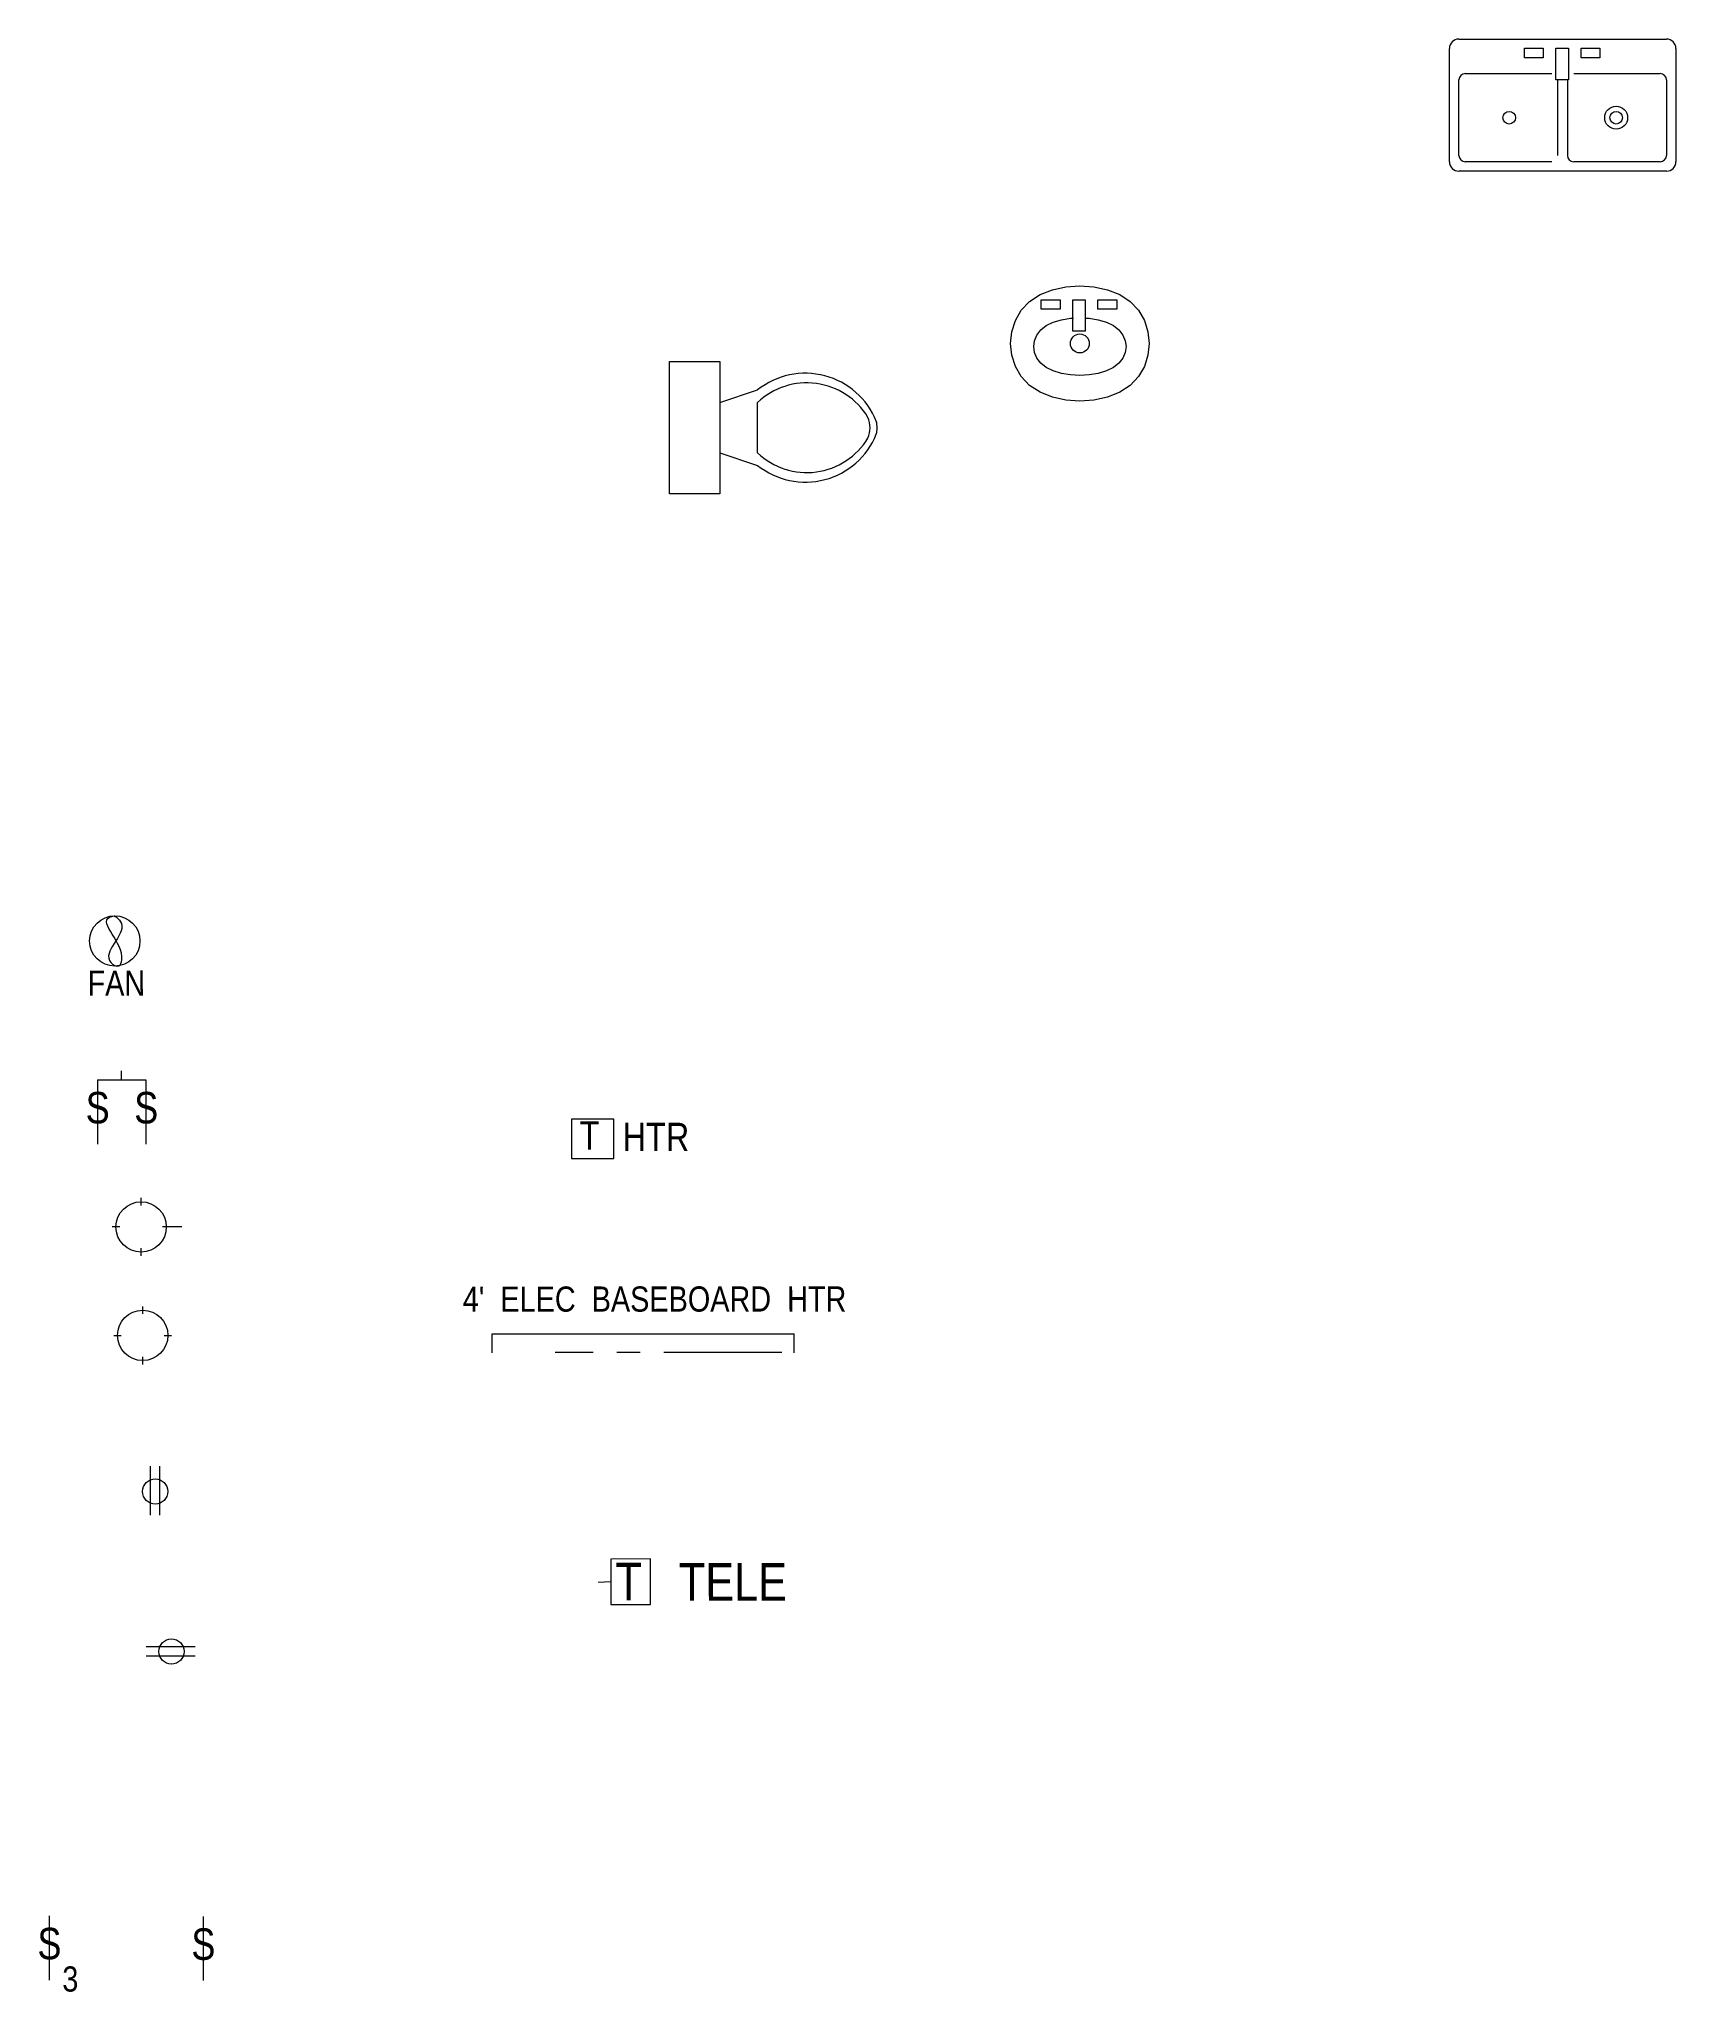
# Model space of a CAD drawing. Header units: inches. Extents: x -298 to 15350, y -6 to 2753.
# Drawn here: x 5850.6 to 6110.7, y 1273.2 to 1583.6 of the extents above; entities that cross this region are included whole.
import ezdxf

# ---------------------------------------------------------------- set-up
doc = ezdxf.new("R2010")
doc.units = ezdxf.units.IN
doc.header["$MEASUREMENT"] = 0
doc.linetypes.add('CENTER', pattern=[2, 1.25, -0.25, 0.25, -0.25])
for name, color, linetype, lineweight in [('ELEC', 6, 'Continuous', 30), ('ELEC SYMBOLS', 7, 'Continuous', 20), ('HVAC', 1, 'Continuous', 30), ('PLUMBING', 3, 'Continuous', 20), ('WALL FRAMING', 9, 'CENTER', 30)]:
    doc.layers.add(name, color=color, linetype=linetype, lineweight=lineweight)
doc.layers.add('TEXT80', color=9, linetype='Continuous')
doc.styles.add('ARCHENT', font='technical.ttf', dxfattribs={"height": 6})

msp = doc.modelspace()

# ---------------------------------------------------------------- texts
at = {"layer": 'TEXT80', "attachment_point": 5, "rotation": 0.0327705, "style": 'ARCHENT'}
for s, insert, char_height, width in [('{\\C7;FAN}', (5862.83949, 1433.56446), 4, 360.0625), ('{\\C7;T}', (5938.03022, 1409.3537), 4.5, 270.046875), ('{\\C7;HTR}', (5948.60333, 1409.10817), 4.5, 270.046875), ('{\\C7;T}', (5944.27029, 1338.44642), 6, 360.0625), ('{\\C7;TELE}', (5960.83401, 1338.39132), 6, 360.0625)]:
    msp.add_mtext(s, dxfattribs=dict(at, insert=insert, char_height=char_height, width=width))
at = {"layer": 'TEXT80', "color": 6, "width": 360.0625, "attachment_point": 5, "rotation": 0.0327705, "style": 'ARCHENT'}
for s, insert, char_height in [('{\\C7; }S', (5859.0728, 1413.72916), 5), ('{\\C7; }S', (5866.7881, 1413.72916), 5), ('{\\C7; }S', (5851.40642, 1280.88199), 5), ('{\\C7; }S', (5875.87317, 1280.79356), 5), ('3', (5855.52389, 1275.25593), 4)]:
    msp.add_mtext(s, dxfattribs=dict(at, insert=insert, char_height=char_height))
at = {"layer": 'TEXT80', "color": 1, "insert": (5948.38008, 1383.32277), "char_height": 4, "width": 360.0625, "attachment_point": 5, "rotation": 0.0327705, "style": 'ARCHENT'}
msp.add_mtext("{\\C7;4'  ELEC  BASEBOARD  HTR}", dxfattribs=at)

# ---------------------------------------------------------------- linework, layer by layer
at = {"layer": 'ELEC', "lineweight": 20, "ltscale": 15}
for p, q in [((5868.26706, 1348.97521), (5868.26706, 1356.76965)), ((5869.76706, 1348.97521), (5869.76706, 1356.76965)), ((5875.38913, 1328.08831), (5867.59469, 1328.08831)), ((5875.38913, 1326.58831), (5867.59469, 1326.58831))]:
    msp.add_line(p, q, dxfattribs=at)
for centre in [(5869.01706, 1352.76965), (5871.59469, 1327.33831)]:
    msp.add_circle(centre, 2, dxfattribs=at)
at = {"layer": 'ELEC SYMBOLS', "color": 6, "linetype": 'Continuous', "lineweight": 20, "ltscale": 150}
for p, q in [((5859.81844, 1418.17109), (5859.81844, 1407.96151)), ((5867.53373, 1418.17109), (5867.53373, 1407.96151)), ((5867.53373, 1418.17109), (5867.53373, 1407.96151)), ((5867.03046, 1380.97346), (5867.03046, 1382.17018)), ((5862.4321, 1377.57182), (5863.62882, 1377.57182)), ((5870.4321, 1377.57182), (5871.62882, 1377.57182)), ((5867.03046, 1372.97346), (5867.03046, 1374.17018)), ((5852.15205, 1285.32391), (5852.15205, 1275.11434)), ((5876.6188, 1285.23548), (5876.6188, 1275.02591))]:
    msp.add_line(p, q, dxfattribs=at)
at = {"layer": 'ELEC SYMBOLS', "color": 6, "linetype": 'Continuous', "lineweight": 9, "ltscale": 150}
for p, q in [((5866.77947, 1398.21558), (5866.77947, 1399.4123)), ((5863.37783, 1394.81394), (5862.18111, 1394.81394)), ((5873.25876, 1394.81394), (5870.18111, 1394.81394)), ((5866.77947, 1390.21558), (5866.77947, 1391.4123))]:
    msp.add_line(p, q, dxfattribs=at)
at = {"layer": 'ELEC SYMBOLS', "color": 6, "lineweight": 20, "ltscale": 15}
for centre in [(5862.59477, 1440.25835), (5866.77947, 1394.81394), (5867.03046, 1377.57182)]:
    msp.add_circle(centre, 4, dxfattribs=at)
at = {"layer": 'ELEC SYMBOLS', "color": 6, "linetype": 'Continuous', "lineweight": 20, "ltscale": 150}
msp.add_spline([(5862.50723, 1444.25577), (5861.752, 1444.02697), (5863.71971, 1437.24773), (5863.24474, 1436.29863), (5861.95555, 1436.84098), (5863.65184, 1443.01008), (5862.83763, 1444.02697), (5862.50723, 1444.25577)], degree=3, dxfattribs=at)
at = {"layer": 'HVAC', "lineweight": 20, "ltscale": 15}
for p, q in [((5935.17692, 1411.93341), (5935.17692, 1405.68789)), ((5941.91627, 1411.93341), (5935.17692, 1411.93341)), ((5941.91627, 1405.68789), (5941.91627, 1411.93341)), ((5935.17692, 1405.68789), (5941.91627, 1405.68789)), ((5922.57384, 1374.8269), (5922.57384, 1377.8269)), ((5922.5887, 1377.8173), (5970.57384, 1377.8269)), ((5970.57384, 1374.8269), (5970.57384, 1377.8269))]:
    msp.add_line(p, q, dxfattribs=at)
at = {"layer": 'PLUMBING', "color": 3}
for p, q in [((6091.96414, 1565.10022), (6091.96414, 1577.10022)), ((6093.46414, 1577.10022), (6093.46414, 1565.10022)), ((5958.7646, 1525.832), (5964.7646, 1527.832)), ((5964.7646, 1517.832), (5964.7646, 1525.832)), ((5958.7646, 1517.832), (5964.7646, 1515.832))]:
    msp.add_line(p, q, dxfattribs=at)
for points in [[(6076.21414, 1583.60022), (6109.21414, 1583.60022)], [(6074.71414, 1564.10022), (6074.71414, 1582.10022)], [(6110.71414, 1582.10022), (6110.71414, 1564.10022)], [(6076.21414, 1565.10022), (6076.21414, 1577.10022)], [(6077.21414, 1578.10022), (6090.96414, 1578.10022)], [(6094.46414, 1578.10022), (6108.21414, 1578.10022)], [(6109.21414, 1577.10022), (6109.21414, 1565.10022)], [(6109.21414, 1562.60022), (6076.21414, 1562.60022)], [(6090.96414, 1564.10022), (6077.21414, 1564.10022)], [(6108.21414, 1564.10022), (6094.46414, 1564.10022)], [(6016.76256, 1539.26774), (6017.46592, 1539.23086), (6018.89302, 1538.99646), (6020.19512, 1538.60586), (6021.30962, 1538.05896), (6022.18462, 1537.36236), (6022.80962, 1536.54856), (6023.18462, 1535.65656), (6023.30962, 1534.72556), (6023.18462, 1533.79466), (6022.80962, 1532.90266), (6022.18462, 1532.08886), (6021.30962, 1531.39226), (6020.19512, 1530.84536), (6018.89302, 1530.45476), (6017.46592, 1530.22036), (6015.97632, 1530.14226), (6014.48672, 1530.22036), (6013.05962, 1530.45476), (6011.75762, 1530.84536), (6010.64302, 1531.39226), (6009.76802, 1532.08886), (6009.14302, 1532.90266), (6008.76802, 1533.79466), (6008.64302, 1534.72556), (6008.76802, 1535.65656), (6009.14302, 1536.54856), (6009.76802, 1537.36236), (6010.64302, 1538.05896), (6010.64302, 1538.05896)], [(6010.64302, 1538.05896), (6011.75762, 1538.60586), (6013.05962, 1538.99646), (6014.48672, 1539.23086), (6014.95455, 1539.25539)]]:
    msp.add_lwpolyline(points, dxfattribs=at)
at = {"layer": 'PLUMBING', "color": 3, "ltscale": 12}
for points in [[(6086.63038, 1580.63943), (6086.63038, 1582.13943), (6089.63038, 1582.13943), (6089.63038, 1580.63943)], [(6091.63038, 1577.13943), (6091.63038, 1582.13943), (6093.63038, 1582.13943), (6093.63038, 1577.13943)], [(6095.63038, 1580.63943), (6095.63038, 1582.13943), (6098.63038, 1582.13943), (6098.63038, 1580.63943)], [(6009.8386, 1540.65406), (6009.8386, 1542.15406), (6012.8386, 1542.15406), (6012.8386, 1540.65406)], [(6014.8386, 1537.15406), (6014.8386, 1542.15406), (6016.8386, 1542.15406), (6016.8386, 1537.15406)], [(6018.8386, 1540.65406), (6018.8386, 1542.15406), (6021.8386, 1542.15406), (6021.8386, 1540.65406)]]:
    msp.add_lwpolyline(points, close=True, dxfattribs=at)
at = {"layer": 'PLUMBING', "color": 3}
for points in [[(6007.97632, 1541.89226), (6009.64822, 1542.98606), (6011.60132, 1543.76726), (6013.74192, 1544.23606), (6015.97632, 1544.39226), (6018.21072, 1544.23606), (6020.35132, 1543.76726), (6022.30442, 1542.98606), (6023.97632, 1541.89226), (6025.28882, 1540.49906), (6026.22632, 1538.87146), (6026.78882, 1537.08756), (6026.97632, 1535.22556), (6026.78882, 1533.36366), (6026.22632, 1531.57976), (6025.28882, 1529.95216), (6023.97632, 1528.55896), (6022.30442, 1527.46516), (6020.35132, 1526.68396), (6018.21072, 1526.21516), (6015.97632, 1526.05896), (6013.74192, 1526.21516), (6011.60132, 1526.68396), (6009.64822, 1527.46516), (6007.97632, 1528.55896), (6006.66382, 1529.95216), (6005.72632, 1531.57976), (6005.16382, 1533.36366), (6004.97632, 1535.22556), (6005.16382, 1537.08756), (6005.72632, 1538.87146), (6006.66382, 1540.49906), (6007.97632, 1541.89226)], [(5958.7646, 1511.332), (5950.7646, 1511.332), (5950.7646, 1532.332), (5958.7646, 1532.332)]]:
    msp.add_lwpolyline(points, close=True, dxfattribs=at)
for centre, radius in [((6084.21414, 1571.10022), 1), ((6101.21414, 1571.10022), 1), ((6015.97632, 1535.22556), 1.5)]:
    msp.add_circle(centre, radius, dxfattribs=at)
at = {"layer": 'PLUMBING', "linetype": 'Continuous', "ltscale": 0.5}
msp.add_circle((6101.21414, 1571.10022), 1.82455, dxfattribs=at)
at = {"layer": 'PLUMBING', "color": 3}
for centre, radius, start, end in [((6076.21414, 1582.10022), 1.5, 90, 180), ((6109.21414, 1582.10022), 1.5, 0, 90), ((6077.21414, 1577.10022), 1, 90, 180), ((6108.21414, 1577.10022), 1, 0, 90), ((6077.21414, 1565.10022), 1, 180, 270), ((6094.46414, 1565.10022), 1, 180, 270), ((6108.21414, 1565.10022), 1, 270, 0), ((6076.21414, 1564.10022), 1.5, 180, 270), ((6109.21414, 1564.10022), 1.5, 270, 0), ((5972.34509, 1518.31244), 12.16902, 22.0285653, 128.5308903), ((5972.58201, 1517.63205), 11.32918, 31.0531761, 133.6322746), ((5978.64106, 1521.83198), 4, 335.731826, 24.2681753), ((5979.76457, 1521.83198), 4, 344.8605292, 15.1394717), ((5972.58198, 1526.03189), 11.32919, 226.3679078, 328.9469934), ((5972.34507, 1525.3515), 12.16903, 231.4692936, 337.9715667)]:
    msp.add_arc(centre, radius, start, end, dxfattribs=at)
at = {"layer": 'WALL FRAMING', "color": 6, "linetype": 'Continuous', "lineweight": 9, "ltscale": 150}
for p, q in [((5863.67608, 1418.17109), (5863.67608, 1419.60075)), ((5859.81844, 1418.17109), (5867.53373, 1418.17109))]:
    msp.add_line(p, q, dxfattribs=at)
at = {"layer": 'WALL FRAMING', "lineweight": 9, "ltscale": 15}
msp.add_line((5968.60746, 1374.85785), (5932.60746, 1374.85785), dxfattribs=at)
at = {"layer": 'WALL FRAMING', "color": 7, "linetype": 'Continuous', "lineweight": 9, "ltscale": 150}
for p, q in [((5947.72946, 1342.04565), (5941.41227, 1342.00413)), ((5941.41227, 1342.00413), (5941.41227, 1334.77894)), ((5947.72946, 1334.77894), (5947.72946, 1342.04565)), ((5941.41227, 1338.39153), (5939.3968, 1338.32337)), ((5941.41227, 1334.77894), (5947.72946, 1334.77894))]:
    msp.add_line(p, q, dxfattribs=at)

msp.set_redraw_order([(e.dxf.handle, doc.entitydb.next_handle()) for e in msp.query("TEXT MTEXT ATTDEF DIMENSION ARC_DIMENSION")])  # texts and dimensions are drawn at this point

doc.saveas('drawing.dxf')
